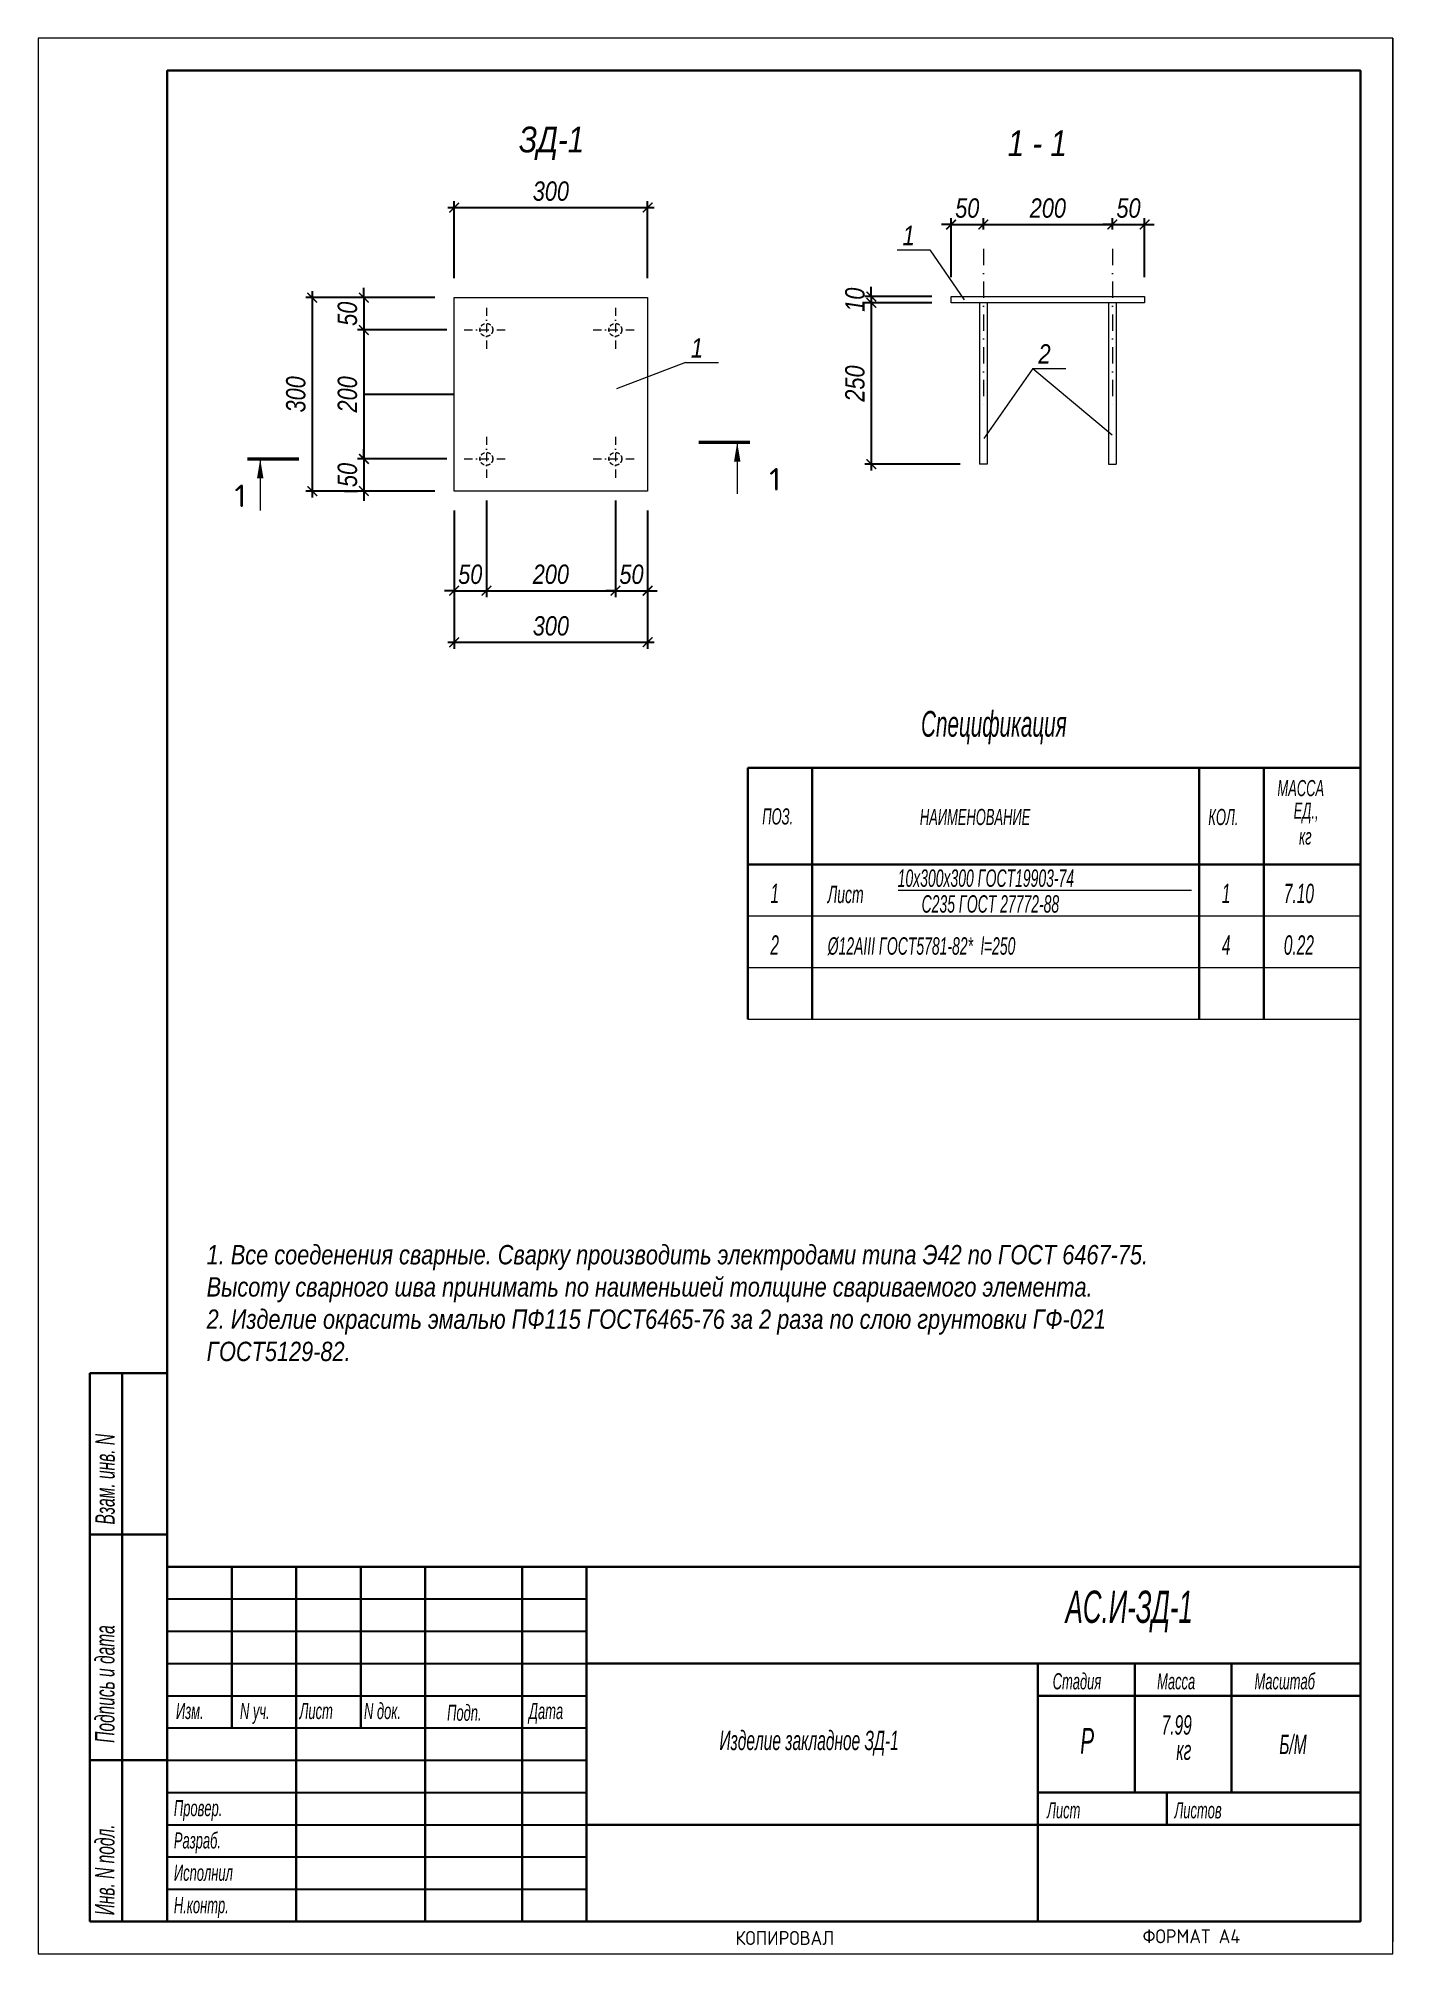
# Model space of a CAD drawing. Header units: millimetres. Extents: x 1582001 to 3303937, y 226471 to 491235.
# Drawn here: x 1854882 to 1875882, y 226471 to 256171 of the extents above; entities that cross this region are included whole.
import ezdxf

# ---------------------------------------------------------------- set-up
doc = ezdxf.new("R2010")
doc.units = ezdxf.units.MM
doc.linetypes.add('DASHDOT', pattern=[25.4, 12.7, -6.35, 0, -6.35])
doc.linetypes.add('невидимая', pattern=[9.525, 6.35, -3.175])
doc.layers.get('Defpoints').update_dxf_attribs({"color": 255, "lineweight": 30})
for name, color, linetype in [('format', 7, 'Continuous'), ('Rasmer', 135, 'Continuous'), ('Формуляр', 138, 'Continuous')]:
    doc.layers.add(name, color=color, linetype=linetype)
for name, color, linetype, lineweight in [('Осевые', 214, 'DASHDOT', 13), ('таблица', 7, 'Continuous', 30), ('Текст', 202, 'Continuous', 15), ('Текст-пояснений', 135, 'Continuous', 15), ('Тонкая', 6, 'Continuous', 15), ('Штамп', 113, 'Continuous', 15)]:
    doc.layers.add(name, color=color, linetype=linetype, lineweight=lineweight)
doc.styles.add('C', font='complex', dxfattribs={"width": 0.9})
doc.styles.add('STYLE1', font='ARIALNI.TTF', dxfattribs={"height": 300})
doc.styles.add('стиль1', font='ARIALNI.TTF', dxfattribs={"width": 0.98, "height": 300})
doc.dimstyles.new('10', dxfattribs={"dimtxt": 300, "dimasz": 150, "dimexe": 100, "dimexo": 300, "dimgap": 100, "dimtad": 1, "dimdec": 0, "dimlfac": 0.1, "dimzin": 0, "dimdsep": 46, "dimtxsty": 'стиль1', "dimblk": 'ARCHTICK', "dimcen": 0, "dimdle": 100, "dimclrd": 256, "dimclre": 256, "dimclrt": 256, "dimaunit": 1, "dimadec": 4, "dimazin": 0, "dimtfac": 1, "dimtdec": 0, "dimtix": 1, "dimtmove": 1, "dimatfit": 0, "dimldrblk": 'DOTSMALL', "dimfxl": 0, "dimtolj": 1, "dimtzin": 0, "dimlwd": -1, "dimlwe": -1, "dimarcsym": 0})

msp = doc.modelspace()

# ---------------------------------------------------------------- texts
at = {"layer": 'format', "color": 7, "style": 'C', "width": 0.9}
for s, p in [('КОПИРОВАЛ', (1865691.6, 226606.7)), ('ФОРМАТ A4', (1872005.4, 226633))]:
    msp.add_text(s, height=216, dxfattribs=at).set_placement(p)
at = {"layer": 'Текст', "style": 'STYLE1'}
for s, height, width, p in [('Спецификация', 400, 0.7, (1868569.1, 245341.8)), ('МАССА', 250, 0.7, (1874095.5, 244420.2)), ('ПОЗ.', 250, 0.7, (1866107.5, 243980.9)), ('НАИМЕНОВАНИЕ', 250, 0.7, (1868551.1, 243972.5)), ('КОЛ.', 250, 0.7, (1873023.6, 243972.5)), ('ЕД.,', 250, 0.7, (1874347.2, 244070.2)), ('кг', 250, 0.7, (1874431, 243670.2)), ('10х300х300 ГОСТ19903-74', 270, 0.7, (1868207, 243013.9)), ('1', 300, 0.7, (1866233.8, 242761.8)), ('Лист', 270, 0.7, (1867121.8, 242761.8)), ('1', 300, 0.7, (1873233.8, 242761.8)), ('7.10', 300, 0.7, (1874194, 242761.8)), ('С235 ГОСТ 27772-88', 270, 0.7, (1868578.1, 242613.9)), ('2', 300, 0.7, (1866233.8, 241961.8)), ('%%C12AIII ГОСТ5781-82*  l=250', 270, 0.7, (1867121.8, 241961.8)), ('4', 300, 0.7, (1873233.8, 241961.8)), ('0.22', 300, 0.7, (1874194, 241961.8)), ('1. Все соеденения сварные. Сварку производить электродами типа Э42 по ГОСТ 6467-75.', 300, 0.98, (1857492.4, 237160.4)), ('Высоту сварного шва принимать по наименьшей толщине свариваемого элемента.', 300, 0.98, (1857492.4, 236660.4)), ('2. Изделие окрасить эмалью ПФ115 ГОСТ6465-76 за 2 раза по слою грунтовки ГФ-021', 300, 0.98, (1857492.4, 236160.4)), ('ГОСТ5129-82.', 300, 0.98, (1857492.4, 235660.4))]:
    msp.add_text(s, height=height, dxfattribs=dict(at, width=width)).set_placement(p)
at = {"layer": 'Текст', "ltscale": 2, "attachment_point": 5, "style": 'STYLE1'}
for s, insert, char_height, width in [('ЗД-1', (1862840.9, 254544.7), 400, 2023.435), ('1 - 1', (1870371.7, 254544.7), 400, 2023.435), ('1', (1868377.6, 253113.6), 300, 500), ('1', (1865096, 251371), 300, 500), ('2', (1870483.4, 251277.3), 300, 500), ('{\\Fsimplex|c204;\\W1;1}', (1866305.2, 249333.9), 350, 300), ('{\\Fsimplex|c204;\\W1;1}', (1858015.2, 249077.4), 350, 300)]:
    msp.add_mtext(s, dxfattribs=dict(at, insert=insert, char_height=char_height, width=width))
at = {"layer": 'Формуляр', "linetype": 'Continuous', "style": 'STYLE1', "width": 0.7}
for s, p in [('Взам. инв. N', (1856066.3, 233126.7)), ('Подпись и дата', (1856063.5, 229741.1)), ('Инв. N подл.', (1856063.5, 227067.7))]:
    msp.add_text(s, height=300, rotation=90, dxfattribs=at).set_placement(p)
at = {"layer": 'Формуляр', "style": 'STYLE1', "width": 0.7}
for s, height, p in [('АС.И-ЗД-1', 500, (1870811, 231601.2)), ('Стадия', 250, (1870610.7, 230570.5)), ('Масса', 250, (1872229.6, 230570.5)), ('Масштаб', 250, (1873740.6, 230570.5)), ('Изм.', 250, (1857016.5, 230109.3)), ('N уч.', 250, (1858009.4, 230109.3)), ('Лист', 250, (1858933, 230109.3)), ('N док.', 250, (1859932.5, 230109.3)), ('Подп.', 250, (1861220.8, 230082.4)), ('Дата', 250, (1862489, 230109.3)), ('Изделие закладное ЗД-1', 300, (1865443.9, 229628.5)), ('Р', 400, (1871038.3, 229573.1)), ('7.99', 300, (1872299.5, 229868.5)), ('Б/М', 300, (1874124.5, 229566.7)), ('кг', 300, (1872527.5, 229476.3)), ('Провер.', 250, (1856984.6, 228604.4)), ('Лист', 250, (1870523.5, 228570.5)), ('Листов', 250, (1872498.2, 228570.5)), ('Разраб.', 250, (1856984.6, 228102.7)), ('Исполнил', 250, (1856984.6, 227601.1)), ('Н.контр.', 250, (1856984.6, 227099.4))]:
    msp.add_text(s, height=height, dxfattribs=at).set_placement(p)

# ---------------------------------------------------------------- blocks, each defined once
blk = doc.blocks.new('_ArchTick')
at = {"color": 0, "linetype": 'ByBlock', "const_width": 0.15}
blk.add_lwpolyline([(-0.5, -0.5), (0.5, 0.5)], dxfattribs=at)
blk = doc.blocks.new('*D2047')
at = {"layer": 'Defpoints', "color": 0, "lineweight": -3, "transparency": 16777216}
for p in [(1861330, 252150), (1859130, 249150), (1861330, 249150)]:
    blk.add_point(p, dxfattribs=at)
at = {"layer": 'Rasmer', "transparency": 16777216}
for p, q in [((1859130, 252250), (1859130, 249050)), ((1861030, 252150), (1859030, 252150)), ((1861030, 249150), (1859030, 249150))]:
    blk.add_line(p, q, dxfattribs=at)
at = {"layer": 'Rasmer', "transparency": 16777216, "xscale": 150, "yscale": 150, "zscale": 150}
for p, rotation in [((1859130, 252150), 90), ((1859130, 249150), 270)]:
    blk.add_blockref('_ArchTick', p, dxfattribs=dict(at, rotation=rotation))
at = {"layer": 'Rasmer', "transparency": 16777216, "insert": (1858876, 250650), "char_height": 300, "attachment_point": 5, "rotation": 90, "style": 'стиль1'}
blk.add_mtext('\\A1;300', dxfattribs=at)
blk = doc.blocks.new('_DotSmall')
at = {"color": 0, "linetype": 'ByBlock', "const_width": 0.5}
blk.add_lwpolyline([(-0.0625, 0, 1), (0.0625, 0, 1)], format="xyb", close=True, dxfattribs=at)
blk = doc.blocks.new('*D2048')
at = {"layer": 'Defpoints', "color": 0, "lineweight": -3, "transparency": 16777216}
for p in [(1864330, 253547), (1861330, 252150), (1864330, 252150)]:
    blk.add_point(p, dxfattribs=at)
at = {"layer": 'Rasmer', "transparency": 16777216}
for p, q in [((1861330, 252450), (1861330, 253647)), ((1864330, 252450), (1864330, 253647)), ((1861230, 253547), (1864430, 253547))]:
    blk.add_line(p, q, dxfattribs=at)
at = {"layer": 'Rasmer', "transparency": 16777216, "xscale": 150, "yscale": 150, "zscale": 150, "rotation": 180}
blk.add_blockref('_ArchTick', (1861330, 253547), dxfattribs=at)
at = {"layer": 'Rasmer', "transparency": 16777216, "xscale": 150, "yscale": 150, "zscale": 150}
blk.add_blockref('_ArchTick', (1864330, 253547), dxfattribs=at)
at = {"layer": 'Rasmer', "transparency": 16777216, "insert": (1862830, 253800), "char_height": 300, "attachment_point": 5, "style": 'стиль1'}
blk.add_mtext('\\A1;300', dxfattribs=at)
blk = doc.blocks.new('*D1284')
at = {"layer": 'Defpoints', "color": 0, "lineweight": -3, "transparency": 16777216}
for p in [(1861016, 252150), (1859930, 251650), (1861516, 251650)]:
    blk.add_point(p, dxfattribs=at)
at = {"layer": 'Rasmer', "transparency": 16777216}
for p, q in [((1859930, 252150), (1859930, 252300)), ((1860716, 252150), (1859830, 252150)), ((1859930, 252150), (1859930, 251650)), ((1861216, 251650), (1859830, 251650)), ((1859930, 251650), (1859930, 251500))]:
    blk.add_line(p, q, dxfattribs=at)
at = {"layer": 'Rasmer', "transparency": 16777216, "xscale": 150, "yscale": 150, "zscale": 150}
for p, rotation in [((1859930, 252150), 270), ((1859930, 251650), 90)]:
    blk.add_blockref('_ArchTick', p, dxfattribs=dict(at, rotation=rotation))
at = {"layer": 'Rasmer', "transparency": 16777216, "insert": (1859676, 251900), "char_height": 300, "attachment_point": 5, "rotation": 90, "style": 'стиль1'}
blk.add_mtext('\\A1;50', dxfattribs=at)
blk = doc.blocks.new('*D1285')
at = {"layer": 'Defpoints', "color": 0, "lineweight": -3, "transparency": 16777216}
for p in [(1861516, 251650), (1859930, 249650), (1861516, 249650)]:
    blk.add_point(p, dxfattribs=at)
at = {"layer": 'Rasmer', "transparency": 16777216}
for p, q in [((1861216, 251650), (1859830, 251650)), ((1859930, 251750), (1859930, 249550)), ((1861216, 249650), (1859830, 249650))]:
    blk.add_line(p, q, dxfattribs=at)
at = {"layer": 'Rasmer', "transparency": 16777216, "xscale": 150, "yscale": 150, "zscale": 150}
for p, rotation in [((1859930, 251650), 90), ((1859930, 249650), 270)]:
    blk.add_blockref('_ArchTick', p, dxfattribs=dict(at, rotation=rotation))
at = {"layer": 'Rasmer', "transparency": 16777216, "insert": (1859676, 250650), "char_height": 300, "attachment_point": 5, "rotation": 90, "style": 'стиль1'}
blk.add_mtext('\\A1;200', dxfattribs=at)
blk = doc.blocks.new('*D1286')
at = {"layer": 'Defpoints', "color": 0, "lineweight": -3, "transparency": 16777216}
for p in [(1861516, 249650), (1859930, 249150), (1859930, 249150)]:
    blk.add_point(p, dxfattribs=at)
at = {"layer": 'Rasmer', "transparency": 16777216}
for p, q in [((1859930, 249650), (1859930, 249800)), ((1861216, 249650), (1859830, 249650)), ((1859930, 249650), (1859930, 249150)), ((1859630, 249150), (1859830, 249150)), ((1859930, 249150), (1859930, 249000))]:
    blk.add_line(p, q, dxfattribs=at)
at = {"layer": 'Rasmer', "transparency": 16777216, "xscale": 150, "yscale": 150, "zscale": 150}
for p, rotation in [((1859930, 249650), 270), ((1859930, 249150), 90)]:
    blk.add_blockref('_ArchTick', p, dxfattribs=dict(at, rotation=rotation))
at = {"layer": 'Rasmer', "transparency": 16777216, "insert": (1859676, 249400), "char_height": 300, "attachment_point": 5, "rotation": 90, "style": 'стиль1'}
blk.add_mtext('\\A1;50', dxfattribs=at)
blk = doc.blocks.new('*D2049')
at = {"layer": 'Defpoints', "color": 0, "lineweight": -3, "transparency": 16777216}
for p in [(1861830, 249306), (1861330, 249150), (1861830, 247606)]:
    blk.add_point(p, dxfattribs=at)
at = {"layer": 'Rasmer', "transparency": 16777216}
for p, q in [((1861830, 249006), (1861830, 247506)), ((1861330, 248850), (1861330, 247506)), ((1861330, 247606), (1861180, 247606)), ((1861330, 247606), (1861830, 247606)), ((1861830, 247606), (1861980, 247606))]:
    blk.add_line(p, q, dxfattribs=at)
at = {"layer": 'Rasmer', "transparency": 16777216, "xscale": 150, "yscale": 150, "zscale": 150}
blk.add_blockref('_ArchTick', (1861330, 247606), dxfattribs=at)
at = {"layer": 'Rasmer', "transparency": 16777216, "xscale": 150, "yscale": 150, "zscale": 150, "rotation": 180}
blk.add_blockref('_ArchTick', (1861830, 247606), dxfattribs=at)
at = {"layer": 'Rasmer', "transparency": 16777216, "insert": (1861580, 247859), "char_height": 300, "attachment_point": 5, "style": 'стиль1'}
blk.add_mtext('\\A1;50', dxfattribs=at)
blk = doc.blocks.new('*D2050')
at = {"layer": 'Defpoints', "color": 0, "lineweight": -3, "transparency": 16777216}
for p in [(1861830, 249306), (1863830, 249306), (1863830, 247606)]:
    blk.add_point(p, dxfattribs=at)
at = {"layer": 'Rasmer', "transparency": 16777216}
for p, q in [((1861830, 249006), (1861830, 247506)), ((1863830, 249006), (1863830, 247506)), ((1861730, 247606), (1863930, 247606))]:
    blk.add_line(p, q, dxfattribs=at)
at = {"layer": 'Rasmer', "transparency": 16777216, "xscale": 150, "yscale": 150, "zscale": 150, "rotation": 180}
blk.add_blockref('_ArchTick', (1861830, 247606), dxfattribs=at)
at = {"layer": 'Rasmer', "transparency": 16777216, "xscale": 150, "yscale": 150, "zscale": 150}
blk.add_blockref('_ArchTick', (1863830, 247606), dxfattribs=at)
at = {"layer": 'Rasmer', "transparency": 16777216, "insert": (1862830, 247859), "char_height": 300, "attachment_point": 5, "style": 'стиль1'}
blk.add_mtext('\\A1;200', dxfattribs=at)
blk = doc.blocks.new('*D2051')
at = {"layer": 'Defpoints', "color": 0, "lineweight": -3, "transparency": 16777216}
for p in [(1863830, 249306), (1864330, 249150), (1864330, 247606)]:
    blk.add_point(p, dxfattribs=at)
at = {"layer": 'Rasmer', "transparency": 16777216}
for p, q in [((1863830, 249006), (1863830, 247506)), ((1864330, 248850), (1864330, 247506)), ((1863830, 247606), (1863680, 247606)), ((1863830, 247606), (1864330, 247606)), ((1864330, 247606), (1864480, 247606))]:
    blk.add_line(p, q, dxfattribs=at)
at = {"layer": 'Rasmer', "transparency": 16777216, "xscale": 150, "yscale": 150, "zscale": 150}
blk.add_blockref('_ArchTick', (1863830, 247606), dxfattribs=at)
at = {"layer": 'Rasmer', "transparency": 16777216, "xscale": 150, "yscale": 150, "zscale": 150, "rotation": 180}
blk.add_blockref('_ArchTick', (1864330, 247606), dxfattribs=at)
at = {"layer": 'Rasmer', "transparency": 16777216, "insert": (1864080, 247859), "char_height": 300, "attachment_point": 5, "style": 'стиль1'}
blk.add_mtext('\\A1;50', dxfattribs=at)
blk = doc.blocks.new('*D2052')
at = {"layer": 'Defpoints', "color": 0, "lineweight": -3, "transparency": 16777216}
for p in [(1861330, 248178), (1864330, 248178), (1864330, 246806)]:
    blk.add_point(p, dxfattribs=at)
at = {"layer": 'Rasmer', "transparency": 16777216}
for p, q in [((1861330, 247878), (1861330, 246706)), ((1864330, 247878), (1864330, 246706)), ((1861230, 246806), (1864430, 246806))]:
    blk.add_line(p, q, dxfattribs=at)
at = {"layer": 'Rasmer', "transparency": 16777216, "xscale": 150, "yscale": 150, "zscale": 150, "rotation": 180}
blk.add_blockref('_ArchTick', (1861330, 246806), dxfattribs=at)
at = {"layer": 'Rasmer', "transparency": 16777216, "xscale": 150, "yscale": 150, "zscale": 150}
blk.add_blockref('_ArchTick', (1864330, 246806), dxfattribs=at)
at = {"layer": 'Rasmer', "transparency": 16777216, "insert": (1862830, 247059), "char_height": 300, "attachment_point": 5, "style": 'стиль1'}
blk.add_mtext('\\A1;300', dxfattribs=at)
blk = doc.blocks.new('*D2053')
at = {"layer": 'Defpoints', "color": 0, "lineweight": -3, "transparency": 16777216}
for p in [(1869036, 252168), (1867798, 252068), (1869036, 252068)]:
    blk.add_point(p, dxfattribs=at)
at = {"layer": 'Rasmer', "transparency": 16777216}
for p, q in [((1868736, 252168), (1867698, 252168)), ((1867798, 252168), (1867798, 252318)), ((1867798, 252168), (1867798, 252068)), ((1868736, 252068), (1867698, 252068)), ((1867798, 252068), (1867798, 251918))]:
    blk.add_line(p, q, dxfattribs=at)
at = {"layer": 'Rasmer', "transparency": 16777216, "xscale": 150, "yscale": 150, "zscale": 150}
for p, rotation in [((1867798, 252168), 270), ((1867798, 252068), 90)]:
    blk.add_blockref('_ArchTick', p, dxfattribs=dict(at, rotation=rotation))
at = {"layer": 'Rasmer', "transparency": 16777216, "insert": (1867545, 252118), "char_height": 300, "attachment_point": 5, "rotation": 90, "style": 'стиль1'}
blk.add_mtext('\\A1;10', dxfattribs=at)
blk = doc.blocks.new('*D2054')
at = {"layer": 'Defpoints', "color": 0, "lineweight": -3, "transparency": 16777216}
for p in [(1869036, 252068), (1867798, 249568), (1869476, 249568)]:
    blk.add_point(p, dxfattribs=at)
at = {"layer": 'Rasmer', "transparency": 16777216}
for p, q in [((1867798, 252168), (1867798, 249468)), ((1868736, 252068), (1867698, 252068)), ((1869176, 249568), (1867698, 249568))]:
    blk.add_line(p, q, dxfattribs=at)
at = {"layer": 'Rasmer', "transparency": 16777216, "xscale": 150, "yscale": 150, "zscale": 150}
for p, rotation in [((1867798, 252068), 90), ((1867798, 249568), 270)]:
    blk.add_blockref('_ArchTick', p, dxfattribs=dict(at, rotation=rotation))
at = {"layer": 'Rasmer', "transparency": 16777216, "insert": (1867545, 250818), "char_height": 300, "attachment_point": 5, "rotation": 90, "style": 'стиль1'}
blk.add_mtext('\\A1;250', dxfattribs=at)
blk = doc.blocks.new('*D2055')
at = {"layer": 'Defpoints', "color": 0, "lineweight": -3, "transparency": 16777216}
for p in [(1869536, 253284), (1869536, 252907), (1869036, 252168)]:
    blk.add_point(p, dxfattribs=at)
at = {"layer": 'Rasmer', "transparency": 16777216}
for p, q in [((1869036, 252468), (1869036, 253384)), ((1869536, 253207), (1869536, 253384)), ((1869036, 253284), (1868886, 253284)), ((1869036, 253284), (1869536, 253284)), ((1869536, 253284), (1869686, 253284))]:
    blk.add_line(p, q, dxfattribs=at)
at = {"layer": 'Rasmer', "transparency": 16777216, "xscale": 150, "yscale": 150, "zscale": 150}
blk.add_blockref('_ArchTick', (1869036, 253284), dxfattribs=at)
at = {"layer": 'Rasmer', "transparency": 16777216, "xscale": 150, "yscale": 150, "zscale": 150, "rotation": 180}
blk.add_blockref('_ArchTick', (1869536, 253284), dxfattribs=at)
at = {"layer": 'Rasmer', "transparency": 16777216, "insert": (1869286, 253537), "char_height": 300, "attachment_point": 5, "style": 'стиль1'}
blk.add_mtext('\\A1;50', dxfattribs=at)
blk = doc.blocks.new('*D2056')
at = {"layer": 'Defpoints', "color": 0, "lineweight": -3, "transparency": 16777216}
for p in [(1871536, 253284), (1869536, 252907), (1871536, 252907)]:
    blk.add_point(p, dxfattribs=at)
at = {"layer": 'Rasmer', "transparency": 16777216}
for p, q in [((1869536, 253207), (1869536, 253384)), ((1871536, 253207), (1871536, 253384)), ((1869436, 253284), (1871636, 253284))]:
    blk.add_line(p, q, dxfattribs=at)
at = {"layer": 'Rasmer', "transparency": 16777216, "xscale": 150, "yscale": 150, "zscale": 150, "rotation": 180}
blk.add_blockref('_ArchTick', (1869536, 253284), dxfattribs=at)
at = {"layer": 'Rasmer', "transparency": 16777216, "xscale": 150, "yscale": 150, "zscale": 150}
blk.add_blockref('_ArchTick', (1871536, 253284), dxfattribs=at)
at = {"layer": 'Rasmer', "transparency": 16777216, "insert": (1870536, 253537), "char_height": 300, "attachment_point": 5, "style": 'стиль1'}
blk.add_mtext('\\A1;200', dxfattribs=at)
blk = doc.blocks.new('*D2057')
at = {"layer": 'Defpoints', "color": 0, "lineweight": -3, "transparency": 16777216}
for p in [(1872036, 253284), (1871536, 252907), (1872036, 252168)]:
    blk.add_point(p, dxfattribs=at)
at = {"layer": 'Rasmer', "transparency": 16777216}
for p, q in [((1871536, 253207), (1871536, 253384)), ((1872036, 252468), (1872036, 253384)), ((1871536, 253284), (1871386, 253284)), ((1871536, 253284), (1872036, 253284)), ((1872036, 253284), (1872186, 253284))]:
    blk.add_line(p, q, dxfattribs=at)
at = {"layer": 'Rasmer', "transparency": 16777216, "xscale": 150, "yscale": 150, "zscale": 150}
blk.add_blockref('_ArchTick', (1871536, 253284), dxfattribs=at)
at = {"layer": 'Rasmer', "transparency": 16777216, "xscale": 150, "yscale": 150, "zscale": 150, "rotation": 180}
blk.add_blockref('_ArchTick', (1872036, 253284), dxfattribs=at)
at = {"layer": 'Rasmer', "transparency": 16777216, "insert": (1871786, 253537), "char_height": 300, "attachment_point": 5, "style": 'стиль1'}
blk.add_mtext('\\A1;50', dxfattribs=at)

# ---------------------------------------------------------------- dimensions: what is measured, and where the dimension line sits
at = {"layer": 'Rasmer'}
for base, p1, p2, picture, middle in [((1864329.5, 253546.5), (1861329.5, 252149.7), (1864329.5, 252149.7), '*D2048', (1862829.5, 253799.7)), ((1869535.7, 253284.3), (1869035.7, 252168.4), (1869535.7, 252906.9), '*D2055', (1869285.7, 253537.4)), ((1871535.7, 253284.3), (1869535.7, 252906.9), (1871535.7, 252906.9), '*D2056', (1870535.7, 253537.4)), ((1872035.7, 253284.3), (1871535.7, 252906.9), (1872035.7, 252168.4), '*D2057', (1871785.7, 253537.4)), ((1861829.5, 247605.9), (1861329.5, 249149.7), (1861829.5, 249305.9), '*D2049', (1861579.5, 247859.1)), ((1863829.5, 247605.9), (1861829.5, 249305.9), (1863829.5, 249305.9), '*D2050', (1862829.5, 247859.1)), ((1864329.5, 247605.9), (1863829.5, 249305.9), (1864329.5, 249149.7), '*D2051', (1864079.5, 247859.1)), ((1864329.5, 246805.9), (1861329.5, 248177.8), (1864329.5, 248177.8), '*D2052', (1862829.5, 247059.1))]:
    dim = msp.add_linear_dim(base=base, p1=p1, p2=p2, dimstyle='10', dxfattribs=at)
    dim.commit()
    dim.dimension.update_dxf_attribs({"geometry": picture, "text_midpoint": middle})
for base, p1, p2, picture, middle in [((1859129.5, 249149.7), (1861329.5, 252149.7), (1861329.5, 249149.7), '*D2047', (1858876.3, 250649.7)), ((1859929.5, 251649.7), (1861016.1, 252149.7), (1861516.1, 251649.7), '*D1284', (1859676.3, 251899.7)), ((1867798.2, 252068.4), (1869035.7, 252168.4), (1869035.7, 252068.4), '*D2053', (1867545, 252118.4)), ((1867798.2, 249568.4), (1869035.7, 252068.4), (1869475.7, 249568.4), '*D2054', (1867545, 250818.4)), ((1859929.5, 249649.7), (1861516.1, 251649.7), (1861516.1, 249649.7), '*D1285', (1859676.3, 250649.7)), ((1859929.5, 249149.7), (1861516.1, 249649.7), (1859929.5, 249149.7), '*D1286', (1859676.3, 249399.7))]:
    dim = msp.add_linear_dim(base=base, p1=p1, p2=p2, angle=90, dimstyle='10', dxfattribs=at)
    dim.commit()
    dim.dimension.update_dxf_attribs({"geometry": picture, "text_midpoint": middle})

# ---------------------------------------------------------------- linework, layer by layer
at = {"layer": 'format', "lineweight": 30}
for p, q in [((1855682.3, 226971.3), (1855682.3, 235471.3)), ((1855682.3, 235471.3), (1856882.3, 235471.3)), ((1856182.3, 226971.3), (1856182.3, 235471.3)), ((1856882.3, 232971.3), (1855682.3, 232971.3)), ((1875382.3, 232471.3), (1856882.3, 232471.3)), ((1856882.3, 232471.3), (1856882.3, 226971.3)), ((1857882.3, 232471.3), (1857882.3, 229971.3)), ((1858882.3, 232471.3), (1858882.3, 226971.3)), ((1859882.3, 232471.3), (1859882.3, 229971.3)), ((1860882.3, 232471.3), (1860882.3, 226971.3)), ((1862382.3, 232471.3), (1862382.3, 226971.3)), ((1863382.3, 232471.3), (1863382.3, 226971.3)), ((1863382.3, 230971.3), (1875382.3, 230971.3)), ((1870382.3, 230971.3), (1870382.3, 226971.3)), ((1871882.3, 230971.3), (1871882.3, 228971.3)), ((1873382.3, 230971.3), (1873382.3, 228971.3)), ((1870382.3, 230471.3), (1875382.3, 230471.3)), ((1856882.3, 229471.3), (1855682.3, 229471.3)), ((1870382.3, 228971.3), (1875382.3, 228971.3)), ((1872382.3, 228971.3), (1872382.3, 228471.3)), ((1863382.3, 228471.3), (1875382.3, 228471.3)), ((1856882.3, 226971.3), (1855682.3, 226971.3))]:
    msp.add_line(p, q, dxfattribs=at)
at = {"layer": 'format'}
for p, q in [((1856882.3, 231971.3), (1863382.3, 231971.3)), ((1856882.3, 231471.3), (1863382.3, 231471.3)), ((1856882.3, 230971.3), (1863382.3, 230971.3)), ((1856882.3, 230471.3), (1863382.3, 230471.3)), ((1856882.3, 229971.3), (1863382.3, 229971.3)), ((1856882.3, 229471.3), (1863382.3, 229471.3)), ((1856882.3, 228971.3), (1863382.3, 228971.3)), ((1856882.3, 228471.3), (1863382.3, 228471.3)), ((1856882.3, 227971.3), (1863382.3, 227971.3)), ((1856882.3, 227471.3), (1863382.3, 227471.3))]:
    msp.add_line(p, q, dxfattribs=at)
at = {"layer": 'format', "linetype": 'Continuous', "lineweight": 30}
msp.add_lwpolyline([(1856882.3, 226971.3), (1875382.3, 226971.3), (1875382.3, 255671.3), (1856882.3, 255671.3)], close=True, dxfattribs=at)
at = {"layer": 'Rasmer'}
msp.add_line((1861329.5, 250649.7), (1859929.5, 250649.7), dxfattribs=at)
at = {"layer": 'Осевые', "ltscale": 20}
for p, q in [((1869535.7, 252906.9), (1869535.7, 250406.9)), ((1871535.7, 252906.9), (1871535.7, 250406.9))]:
    msp.add_line(p, q, dxfattribs=at)
at = {"layer": 'Осевые', "ltscale": 10}
for p, q in [((1861829.5, 251993.4), (1861829.5, 251305.9)), ((1863829.5, 251993.4), (1863829.5, 251305.9)), ((1861485.8, 251649.7), (1862173.3, 251649.7)), ((1863485.8, 251649.7), (1864173.3, 251649.7)), ((1861829.5, 249993.4), (1861829.5, 249305.9)), ((1863829.5, 249993.4), (1863829.5, 249305.9)), ((1861485.8, 249649.7), (1862173.3, 249649.7)), ((1863485.8, 249649.7), (1864173.3, 249649.7))]:
    msp.add_line(p, q, dxfattribs=at)
at = {"layer": 'таблица', "ltscale": 500}
for p, q in [((1865882.3, 244861.8), (1865882.3, 240961.8)), ((1865882.3, 244861.8), (1875382.3, 244861.8)), ((1866882.3, 244861.8), (1866882.3, 240961.8)), ((1872882.3, 244861.8), (1872882.3, 240961.8)), ((1873882.3, 244861.8), (1873882.3, 240961.8)), ((1865882.3, 243361.8), (1875382.3, 243361.8))]:
    msp.add_line(p, q, dxfattribs=at)
at = {"layer": 'таблица', "lineweight": 18, "ltscale": 500}
for p, q in [((1865882.3, 242561.8), (1875382.3, 242561.8)), ((1865882.3, 241761.8), (1875382.3, 241761.8)), ((1865882.3, 240961.8), (1875382.3, 240961.8))]:
    msp.add_line(p, q, dxfattribs=at)
at = {"layer": 'Текст'}
for p, q in [((1868198.9, 252889.2), (1868708.1, 252889.2)), ((1868708.1, 252889.2), (1869236.4, 252116.7)), ((1864917.3, 251146.6), (1863849.7, 250736.7)), ((1864917.3, 251146.6), (1865426.5, 251146.6)), ((1870304.7, 251052.8), (1869544.1, 249968)), ((1870304.7, 251052.8), (1870813.9, 251052.8)), ((1870304.7, 251052.8), (1871533, 250021.7)), ((1865718.8, 249906.1), (1865718.8, 249106.1)), ((1858323.2, 249649.7), (1858323.2, 248849.7)), ((1868214, 242961.8), (1872761.5, 242961.8))]:
    msp.add_line(p, q, dxfattribs=at)
at = {"layer": 'Текст', "const_width": 50}
for points in [[(1865118.8, 249906.1), (1865918.8, 249906.1)], [(1858123.2, 249649.7), (1858923.2, 249649.7)]]:
    msp.add_lwpolyline(points, dxfattribs=at)
at = {"layer": 'Текст'}
for points in [[(1865718.8, 249906.1, 0, 100, 0), (1865718.8, 249606.1, 100, 100, 0)], [(1858323.2, 249649.7, 0, 100, 0), (1858323.2, 249349.7, 100, 100, 0)]]:
    msp.add_lwpolyline(points, format="xyseb", dxfattribs=at)
at = {"layer": 'Текст-пояснений', "linetype": 'ByBlock'}
msp.add_lwpolyline([(1854882.3, 226471.3), (1875882.3, 226471.3), (1875882.3, 256171.3), (1854882.3, 256171.3)], close=True, dxfattribs=at)
at = {"layer": 'Тонкая'}
for p, q in [((1869475.7, 252068.4), (1869475.7, 249568.4)), ((1869595.7, 252068.4), (1869595.7, 249568.4)), ((1871475.7, 252068.4), (1871475.7, 249568.4)), ((1871595.7, 252068.4), (1871595.7, 249568.4)), ((1869595.7, 249568.4), (1869475.7, 249568.4)), ((1871475.7, 249568.4), (1871595.7, 249568.4))]:
    msp.add_line(p, q, dxfattribs=at)
for points in [[(1869035.7, 252168.4), (1872035.7, 252168.4), (1872035.7, 252068.4), (1869035.7, 252068.4), (1869035.7, 252168.4)], [(1861329.5, 252149.7), (1864329.5, 252149.7), (1864329.5, 249149.7), (1861329.5, 249149.7), (1861329.5, 252149.7)]]:
    msp.add_lwpolyline(points, dxfattribs=at)
at = {"layer": 'Тонкая', "linetype": 'невидимая', "ltscale": 10}
for centre in [(1861829.5, 251649.7), (1863829.5, 251649.7), (1861829.5, 249649.7), (1863829.5, 249649.7)]:
    msp.add_circle(centre, 100, dxfattribs=at)
at = {"layer": 'Штамп', "color": 0}
msp.add_line((1875882.3, 256171.3), (1875882.3, 226657), dxfattribs=at)

msp.set_redraw_order([(e.dxf.handle, doc.entitydb.next_handle()) for e in msp.query("TEXT MTEXT ATTDEF DIMENSION ARC_DIMENSION")])  # texts and dimensions are drawn at this point

doc.saveas('drawing.dxf')
